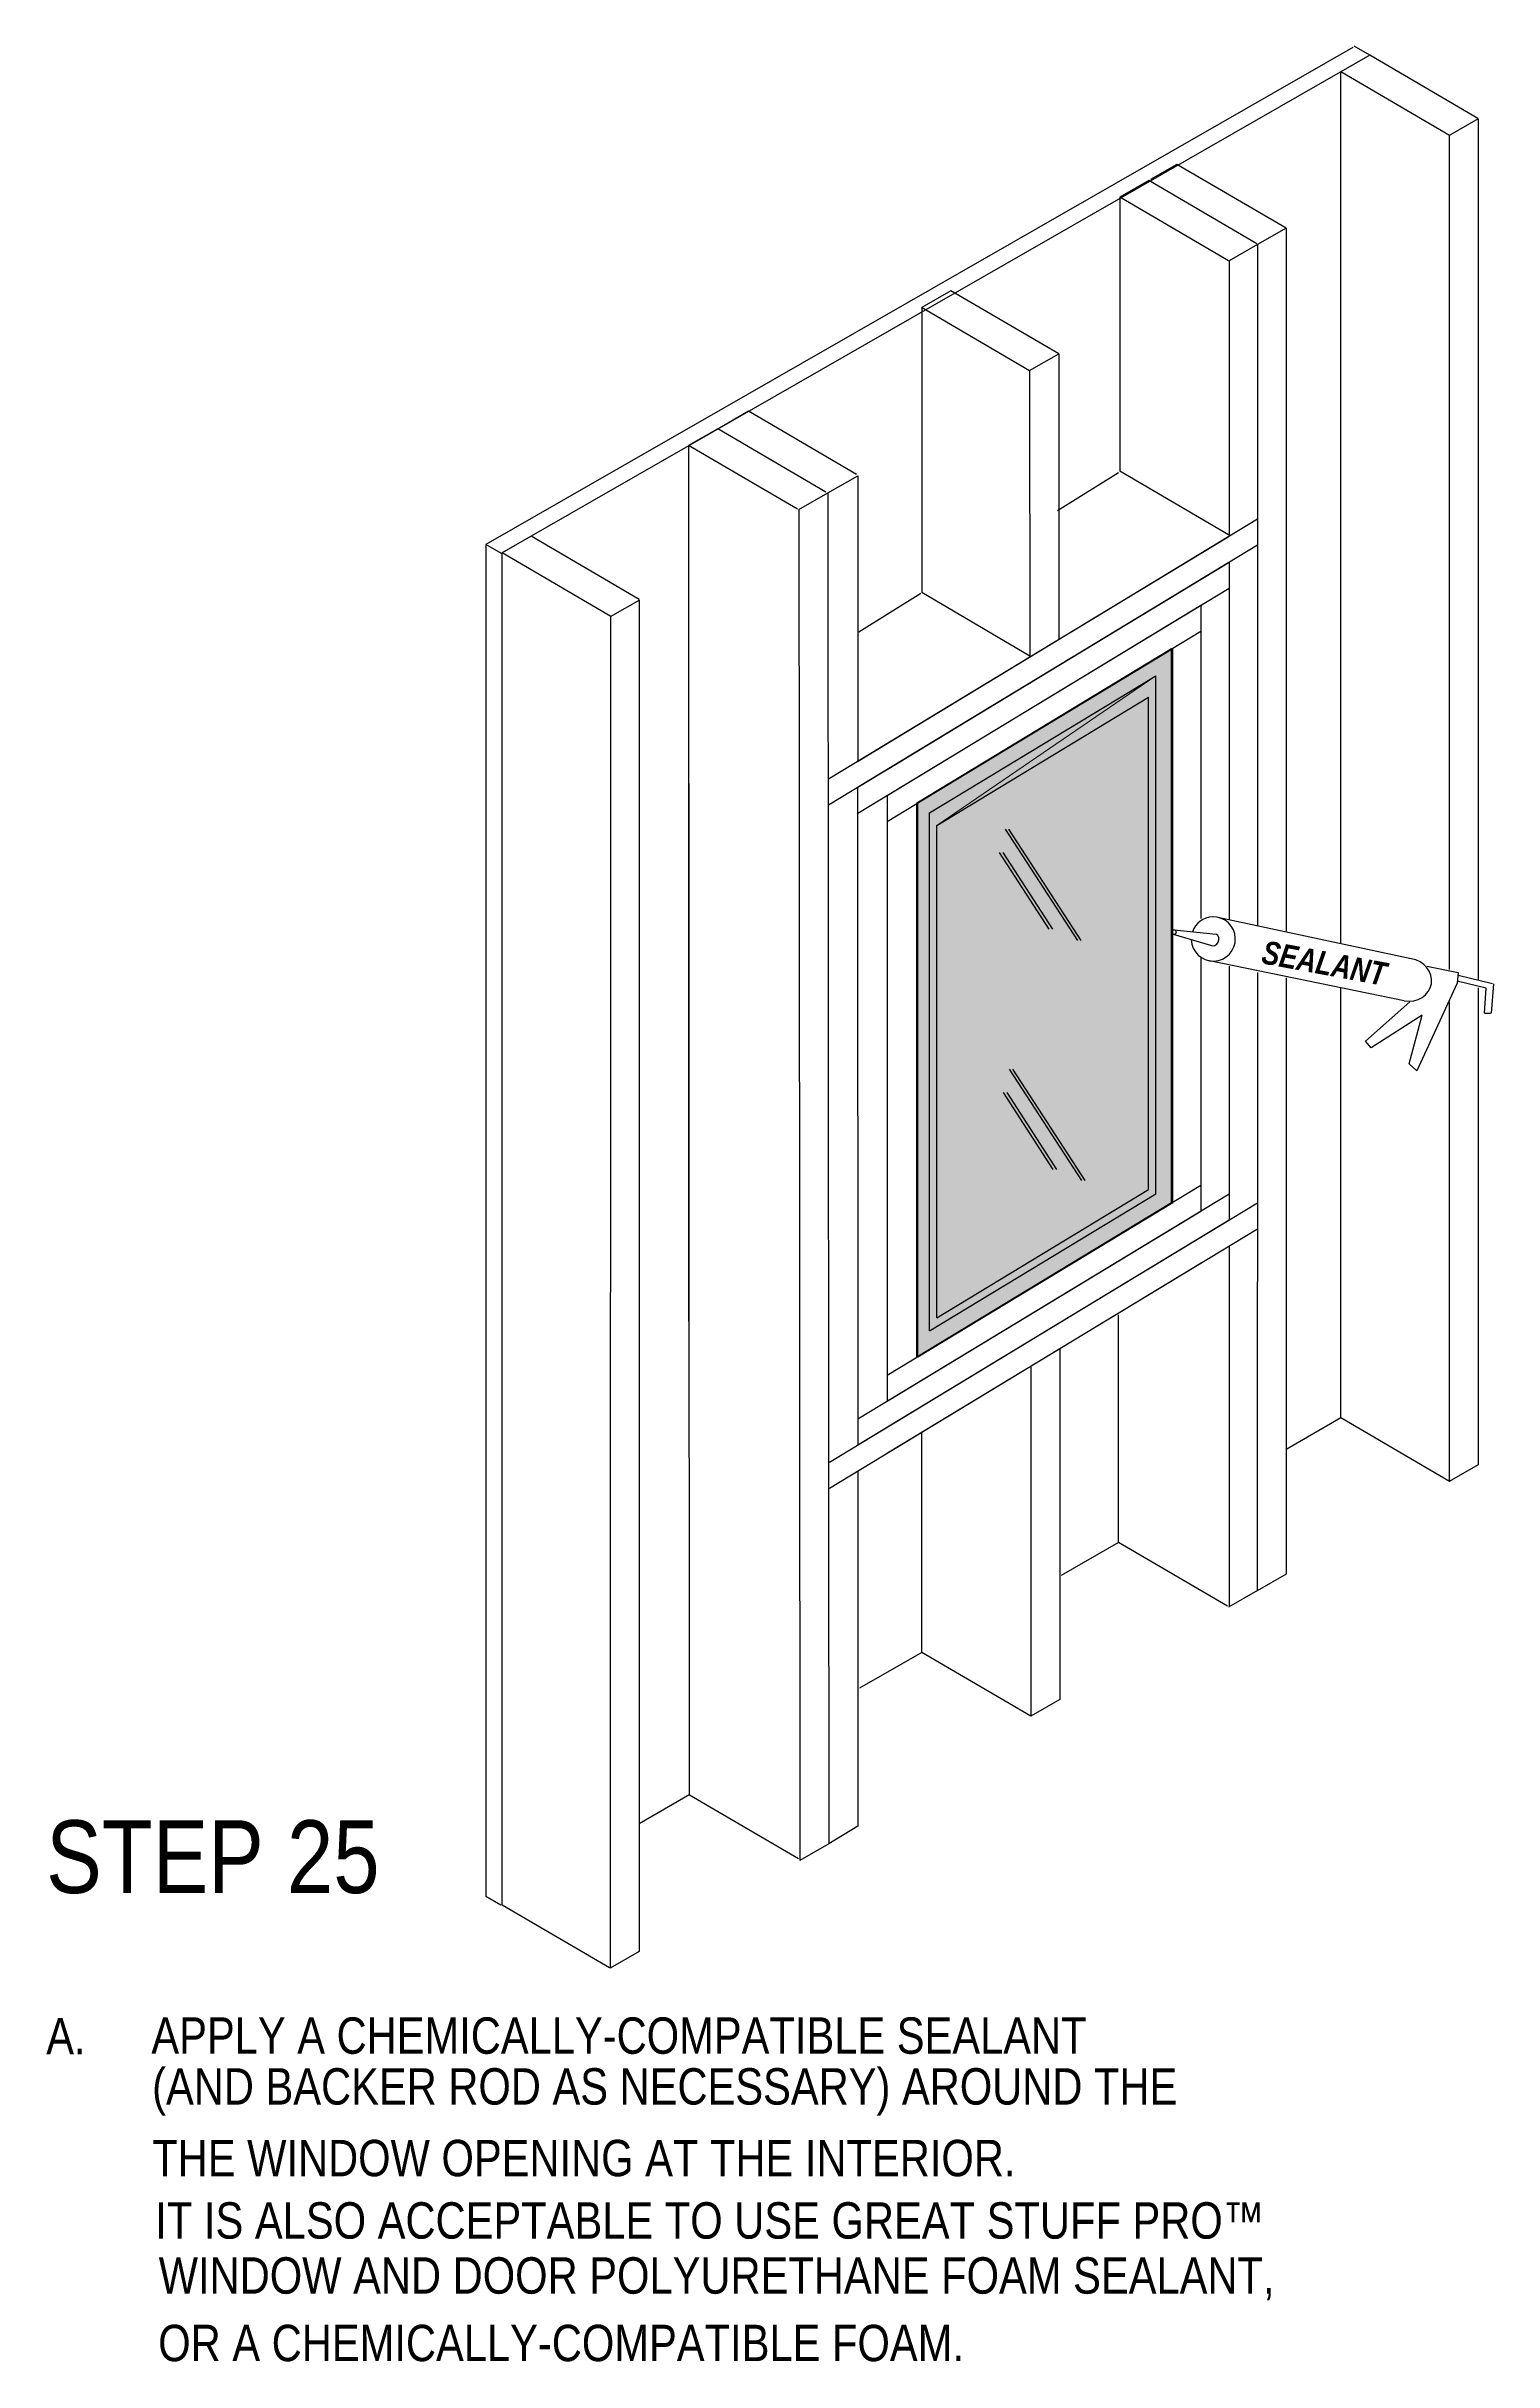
# Model space of a CAD drawing. Extents: x -1392 to 5791, y -3809 to 1722.
# Drawn here: x 4079 to 4527, y -2329 to -1613 of the extents above; entities that cross this region are included whole.
import ezdxf

# ---------------------------------------------------------------- set-up
doc = ezdxf.new("R2010")
doc.units = 0
doc.header["$MEASUREMENT"] = 0
for name, color, linetype, lineweight in [('.ATI-TEXT', 7, 'Continuous', 0), ('G-ANNO-TTLB', 7, 'Continuous', 0), ('T', 7, 'Continuous', 0), ('TYVEK', 7, 'Continuous', 0), ('X-REF - TRACED', 7, 'Continuous', 0)]:
    doc.layers.add(name, color=color, linetype=linetype, lineweight=lineweight)

# ---------------------------------------------------------------- blocks, each defined once
blk = doc.blocks.new('Block_83')
at = {"layer": '.ATI-TEXT', "char_height": 0.2, "attachment_point": 7}
for s, insert in [('\\C18;\\c0;\\FArial Narrow|b0|i0|c1;\\H11.249999;\\W1.000000;A.', (4079.25, -2234.07)), ('\\C18;\\c0;\\FArial Narrow|b0|i0|c1;\\H11.249999;\\W1.000000;APPLY A CHEMICALLY-COMPATIBLE SEALANT', (4111.77, -2234.07)), ('\\C18;\\c0;\\FArial Narrow|b0|i0|c1;\\H11.249999;\\W1.000000;(AND BACKER ROD AS NECESSARY) AROUND THE ', (4112.01, -2253.02)), ('\\C18;\\c0;\\FArial Narrow|b0|i0|c1;\\H11.249999;\\W1.000000;THE WINDOW OPENING AT THE INTERIOR.', (4112.04, -2271.97)), ('\\C18;\\c0;\\FArial Narrow|b0|i0|c1;\\H11.253398;\\W1.000000;IT IS ALSO ACCEPTABLE TO USE GREAT STUFF PRO™', (4112.99, -2291.28)), ('\\C18;\\c0;\\FArial Narrow|b0|i0|c1;\\H11.253398;\\W1.000000;WINDOW AND DOOR POLYURETHANE FOAM SEALANT, ', (4114.04, -2310.24)), ('\\C18;\\c0;\\FArial Narrow|b0|i0|c1;\\H11.253398;\\W1.000000;OR A CHEMICALLY-COMPATIBLE FOAM.', (4113.89, -2329.19))]:
    blk.add_mtext(s, dxfattribs=dict(at, insert=insert))
blk = doc.blocks.new('Block_628')
at = {"layer": 'TYVEK', "color": 33, "lineweight": 25, "true_color": 0xcc9966}
for p, q in [((4513.33, -1640.4), (4479.69, -1620.71)), ((4513.35, -2056.87), (4479.71, -2037.17))]:
    blk.add_line(p, q, dxfattribs=at)
blk = doc.blocks.new('Block_629')
at = {"layer": 'TYVEK', "color": 33, "lineweight": 25, "true_color": 0xcc9966}
for points in [[(4428.36, -2085.95)], [(4445.16, -2095.66)]]:
    blk.add_lwpolyline(points, dxfattribs=at)
blk = doc.blocks.new('Block_630')
at = {"layer": 'TYVEK', "color": 33, "lineweight": 25, "true_color": 0xcc9966}
for points in [[(4428.36, -1994.42)], [(4428.36, -2085.95)]]:
    blk.add_lwpolyline(points, dxfattribs=at)
blk = doc.blocks.new('Block_631')
at = {"layer": 'TYVEK', "color": 33, "lineweight": 25, "true_color": 0xcc9966}
blk.add_line((4253.83, -1789.18), (4262.83, -1784.02), dxfattribs=at)
blk.add_lwpolyline([(4246.03, -1774.3)], dxfattribs=at)
blk = doc.blocks.new('Block_632')
at = {"layer": 'TYVEK', "color": 33, "lineweight": 25, "true_color": 0xcc9966}
for points in [[(4313.68, -1735.79)], [(4330.27, -1745.63)]]:
    blk.add_lwpolyline(points, dxfattribs=at)
blk = doc.blocks.new('Block_633')
at = {"layer": 'TYVEK', "color": 33, "lineweight": 25, "true_color": 0xcc9966}
for p, q in [((4392.04, -1756.44), (4410.92, -1744.65)), ((4330.56, -1793.96), (4349.83, -1781.93))]:
    blk.add_line(p, q, dxfattribs=at)
blk = doc.blocks.new('Block_634')
at = {"layer": 'TYVEK', "color": 33, "lineweight": 25, "true_color": 0xcc9966}
blk.add_line((4321.06, -1750.92), (4330.27, -1745.63), dxfattribs=at)
for points in [[(4313.69, -1735.78)], [(4304.47, -1741.08)]]:
    blk.add_lwpolyline(points, dxfattribs=at)
blk = doc.blocks.new('Block_635')
at = {"layer": 'TYVEK', "color": 33, "lineweight": 25, "true_color": 0xcc9966}
for points in [[(4304.26, -1741.2)], [(4321.06, -1750.92)]]:
    blk.add_lwpolyline(points, dxfattribs=at)
blk = doc.blocks.new('Block_636')
at = {"layer": 'TYVEK', "color": 2, "lineweight": 25, "true_color": 0xffff00}
for points in [[(4279.79, -2171.44)], [(4262.64, -2181.27)]]:
    blk.add_lwpolyline(points, dxfattribs=at)
blk = doc.blocks.new('Block_637')
at = {"layer": 'TYVEK', "color": 3, "lineweight": 25, "true_color": 0x00ff00}
for points in [[(4422.45, -1890.75)], [(4352.49, -1933.14)]]:
    blk.add_lwpolyline(points, dxfattribs=at)
blk = doc.blocks.new('Block_638')
at = {"layer": 'TYVEK', "color": 3, "lineweight": 25, "true_color": 0x00ff00}
for p, q in [((4420.2, -1966.54), (4420.2, -1814.14)), ((4354.74, -2006.21), (4354.74, -1853.82))]:
    blk.add_line(p, q, dxfattribs=at)
blk = doc.blocks.new('Block_639')
at = {"layer": 'TYVEK', "color": 33, "lineweight": 25, "true_color": 0xcc9966}
blk.add_line((4312.06, -1756.08), (4321.06, -1750.92), dxfattribs=at)
blk.add_lwpolyline([(4304.26, -1741.2)], dxfattribs=at)
blk = doc.blocks.new('Block_640')
at = {"layer": 'TYVEK', "color": 33, "lineweight": 25, "true_color": 0xcc9966}
for points in [[(4368.48, -2030.42)], [(4368.48, -2120.59)]]:
    blk.add_lwpolyline(points, dxfattribs=at)
blk = doc.blocks.new('Block_641')
at = {"layer": 'TYVEK', "color": 33, "lineweight": 25, "true_color": 0xcc9966}
for points in [[(4368.48, -2120.59)], [(4383.86, -2129.49)]]:
    blk.add_lwpolyline(points, dxfattribs=at)
blk = doc.blocks.new('Block_642')
at = {"layer": 'TYVEK', "color": 33, "lineweight": 25, "true_color": 0xcc9966}
for points in [[(4496.43, -2047.17)], [(4513.23, -2056.89)]]:
    blk.add_lwpolyline(points, dxfattribs=at)
blk = doc.blocks.new('Block_643')
at = {"layer": 'TYVEK', "color": 33, "lineweight": 25, "true_color": 0xcc9966}
for points in [[(4496.43, -2047.17)], [(4513.23, -2056.89)]]:
    blk.add_lwpolyline(points, dxfattribs=at)
blk = doc.blocks.new('Block_644')
at = {"layer": 'TYVEK', "color": 33, "lineweight": 25, "true_color": 0xcc9966}
for points in [[(4496.43, -1928.67)], [(4496.43, -2047.17)]]:
    blk.add_lwpolyline(points, dxfattribs=at)
blk = doc.blocks.new('Block_645')
at = {"layer": 'TYVEK', "color": 33, "lineweight": 25, "true_color": 0xcc9966}
for p, q in [((4253.9, -1789.19), (4220.26, -1769.5)), ((4253.47, -2207.35), (4220.28, -2187.93))]:
    blk.add_line(p, q, dxfattribs=at)
blk = doc.blocks.new('Block_646')
at = {"layer": 'TYVEK', "color": 33, "lineweight": 25, "true_color": 0xcc9966}
for p, q in [((4311.61, -1756.01), (4277.97, -1736.32)), ((4444.6, -2095.4), (4410.97, -2075.71)), ((4383.78, -2129.49), (4350.14, -2109.8)), ((4311.91, -2173.62), (4278.27, -2153.92))]:
    blk.add_line(p, q, dxfattribs=at)

msp = doc.modelspace()

# ---------------------------------------------------------------- hatches: boundary and pattern name
at = {"layer": 'G-ANNO-TTLB', "true_color": 0xff00ff, "transparency": 33554687}
h = msp.add_hatch(color=6, dxfattribs=at)
edge = h.paths.add_edge_path()
edge.add_spline(control_points=[(5472, -3692.6), (5472, -3692.6), (2542.48, -3692.6), (2542.48, -3692.6), (2542.48, -3692.6), (2542.48, -1235.6), (2542.48, -1235.6), (2542.48, -1235.6), (5472, -1235.6), (5472, -1235.6), (5472, -1235.6), (5472, -3692.6), (5472, -3692.6)], knot_values=[0, 0, 0, 0, 1, 1, 1, 2, 2, 2, 3, 3, 3, 4, 4, 4, 4], degree=3, periodic=0)
edge = h.paths.add_edge_path()
edge.add_spline(control_points=[(2551.48, -1244.6), (2551.48, -1244.6), (2551.48, -3683.6), (2551.48, -3683.6), (2551.48, -3683.6), (5463, -3683.6), (5463, -3683.6), (5463, -3683.6), (5463, -1244.6), (5463, -1244.6), (5463, -1244.6), (2551.48, -1244.6), (2551.48, -1244.6)], knot_values=[0, 0, 0, 0, 1, 1, 1, 2, 2, 2, 3, 3, 3, 4, 4, 4, 4], degree=3, periodic=0)
edge.add_line((2551.48, -1244.6), (2551.48, -1244.6))
at = {"layer": 'TYVEK', "true_color": 0x848484, "transparency": 33554457}
for points in [[(4427.73, -1799.23), (4348.9, -1847), (4348.9, -2018.39), (4427.73, -1970.62), (4427.73, -1799.23)], [(4418.11, -1967.81), (4354.74, -2006.21), (4354.74, -1853.82), (4422.45, -1807.52), (4422.45, -1967.81)]]:
    msp.add_hatch(color=252, dxfattribs=at).paths.add_polyline_path(points)

# ---------------------------------------------------------------- linework, layer by layer
at = {"layer": 'G-ANNO-TTLB'}
for points in [[(5472, -3692.6), (5472, -3692.6), (2542.48, -3692.6), (2542.48, -3692.6), (2542.48, -3692.6), (2542.48, -1235.6), (2542.48, -1235.6), (2542.48, -1235.6), (5472, -1235.6), (5472, -1235.6), (5472, -1235.6), (5472, -3692.6), (5472, -3692.6)], [(2551.48, -1244.6), (2551.48, -1244.6), (2551.48, -3683.6), (2551.48, -3683.6), (2551.48, -3683.6), (5463, -3683.6), (5463, -3683.6), (5463, -3683.6), (5463, -1244.6), (5463, -1244.6), (5463, -1244.6), (2551.48, -1244.6), (2551.48, -1244.6)]]:
    msp.add_open_spline(points, degree=3, knots=[0, 0, 0, 0, 1, 1, 1, 2, 2, 2, 3, 3, 3, 4, 4, 4, 4], dxfattribs=at)
at = {"layer": 'T', "color": 252, "lineweight": 25, "true_color": 0x848484}
for p, q in [((4375.89, -1854.97), (4398.26, -1889.42)), ((4389.5, -1885.97), (4374.11, -1862.21)), ((4377.13, -1929.27), (4399.5, -1963.72)), ((4390.74, -1960.27), (4375.35, -1936.5))]:
    msp.add_line(p, q, dxfattribs=at)
at = {"layer": 'TYVEK', "color": 18, "lineweight": 25, "true_color": 0x000000}
for p, q in [((4483.46, -1613.16), (4215.23, -1766.91)), ((4215.23, -1766.91), (4215.23, -2185.29))]:
    msp.add_line(p, q, dxfattribs=at)
at = {"layer": 'TYVEK', "color": 2, "lineweight": 25, "true_color": 0xffff00}
for p, q in [((4488.66, -1615.55), (4220.04, -1769.61)), ((4488.66, -1615.55), (4483.86, -1612.77)), ((4220.04, -1769.69), (4215.23, -1766.91)), ((4479.71, -2037.17), (4463.03, -2046.86)), ((4410.97, -2075.71), (4393.18, -2085.89)), ((4350.14, -2109.8), (4330.82, -2120.76)), ((4278.37, -2153.73), (4262.65, -2162.74)), ((4219.86, -2187.97), (4215.23, -2185.29))]:
    msp.add_line(p, q, dxfattribs=at)
at = {"layer": 'TYVEK', "color": 33, "lineweight": 25, "true_color": 0xcc9966}
for p, q in [((4488.67, -1615.53), (4479.69, -1620.71)), ((4522.07, -1635.1), (4488.66, -1615.53)), ((4522.07, -1635.1), (4488.67, -1615.53)), ((4479.71, -1890.22), (4479.71, -1620.84)), ((4513.23, -1640.38), (4513.23, -1898.38)), ((4522.23, -1635.21), (4513.42, -1640.27)), ((4522.23, -1635.21), (4513.42, -1640.27)), ((4522.23, -1635.22), (4522.23, -1901.6)), ((4420.27, -1654.28), (4411.3, -1659.46)), ((4453.68, -1673.85), (4420.27, -1654.28)), ((4428.96, -1649.33), (4420.85, -1654.02)), ((4462.79, -1669.05), (4428.96, -1649.33)), ((4444.93, -1679.15), (4411.3, -1659.46)), ((4411.3, -1659.46), (4411.3, -1744.21)), ((4462.79, -1669.05), (4453.98, -1674.1)), ((4462.79, -1669.05), (4462.76, -1886.53)), ((4453.98, -1674.1), (4445.16, -1679.15)), ((4453.98, -1674.1), (4453.92, -1884.91)), ((4445.16, -1679.15), (4445.16, -1764.32)), ((4359.02, -1688.4), (4350.05, -1693.58)), ((4392.43, -1707.96), (4359.02, -1688.4)), ((4383.37, -1713.14), (4349.96, -1693.57)), ((4350.05, -1693.58), (4350.05, -1781.82)), ((4383.43, -1713.12), (4392.43, -1707.96)), ((4392.43, -1707.96), (4392.43, -1796.28)), ((4383.43, -1713.12), (4383.51, -1801.68)), ((4296.5, -1725.69), (4287.53, -1730.88)), ((4329.91, -1745.26), (4296.5, -1725.69)), ((4286.95, -1731.14), (4277.97, -1736.32)), ((4320.36, -1750.71), (4286.95, -1731.14)), ((4320.36, -1750.71), (4286.95, -1731.14)), ((4277.99, -2007.33), (4277.99, -1736.45)), ((4278.27, -2153.92), (4277.99, -1736.45)), ((4330.27, -1745.63), (4330.27, -1833.95)), ((4444.97, -1763.9), (4411.33, -1744.21)), ((4321.06, -1750.92), (4321.21, -2059.07)), ((4312.06, -1756.08), (4312.15, -1852.97)), ((4339.33, -1828.46), (4453.98, -1758.98)), ((4229.24, -1764.32), (4220.26, -1769.5)), ((4262.64, -1783.89), (4229.23, -1764.32)), ((4262.64, -1783.89), (4229.24, -1764.32)), ((4329.91, -1834.17), (4444.82, -1764.53)), ((4330.16, -1834.02), (4445.07, -1764.38)), ((4339.33, -1836.5), (4453.98, -1767.02)), ((4220.28, -2040.51), (4220.28, -1769.63)), ((4220.28, -2187.93), (4220.28, -1769.63)), ((4321.2, -1839.45), (4436.11, -1769.81)), ((4329.92, -1842.2), (4444.82, -1772.57)), ((4330.17, -1842.05), (4445.07, -1772.42)), ((4330.26, -1841.99), (4445.17, -1772.35)), ((4445.15, -1772.37), (4445.12, -1883.03)), ((4321.21, -1847.48), (4436.11, -1777.85)), ((4330.27, -1850.03), (4445.17, -1780.39)), ((4383.47, -1801.51), (4350.05, -1781.82)), ((4253.83, -1789.18), (4253.65, -2207.46)), ((4262.64, -1784.13), (4262.64, -2202.24)), ((4339.33, -1844.54), (4436.36, -1785.74)), ((4436.36, -1785.74), (4436.36, -1882.67)), ((4339.33, -1852.58), (4436.36, -1793.78)), ((4348.53, -1847), (4427.36, -1799.23)), ((4427.36, -1799.23), (4427.36, -1970.62)), ((4383.52, -1809.72), (4383.52, -1810.02)), ((4330.17, -1842.05), (4330.27, -2045.54)), ((4339.33, -1844.54), (4339.33, -2032.01)), ((4348.53, -1847), (4348.53, -2018.39)), ((4312.15, -1852.97), (4312.31, -2174.13)), ((4436.36, -1894.89), (4436.36, -1973.2)), ((4445.17, -1897.4), (4445.17, -1975.9)), ((4453.92, -1899.36), (4453.87, -2090.67)), ((4462.79, -1900.99), (4462.79, -2085.56)), ((4479.71, -2037.16), (4479.71, -1904.1)), ((4522.23, -1904.1), (4522.23, -2051.73)), ((4513.23, -1908.4), (4513.23, -2056.89)), ((4330.26, -2037.5), (4445.17, -1967.86)), ((4339.33, -2023.97), (4436.36, -1965.16)), ((4330.27, -2045.54), (4445.17, -1975.9)), ((4339.33, -2032.01), (4436.36, -1973.2)), ((4339.46, -2039.97), (4453.9, -1970.61)), ((4348.53, -2018.39), (4427.36, -1970.62)), ((4321.56, -2050.82), (4436.47, -1981.18)), ((4339.47, -2048), (4453.9, -1978.65)), ((4445.16, -1983.95), (4445.16, -2095.66)), ((4321.56, -2058.86), (4436.47, -1989.22)), ((4410.56, -1988.84), (4410.56, -1988.72)), ((4410.97, -2075.71), (4410.97, -2005.29)), ((4392.78, -2015.69), (4392.78, -2124.32)), ((4383.78, -2021.15), (4383.86, -2129.49)), ((4350.14, -2109.8), (4350.14, -2041.69)), ((4330.27, -2053.58), (4330.27, -2163.48)), ((4522.23, -2051.73), (4513.23, -2056.89)), ((4321.21, -2059.07), (4321.31, -2168.91)), ((4453.98, -2090.61), (4444.98, -2095.77)), ((4462.79, -2085.56), (4453.79, -2090.72)), ((4392.78, -2124.32), (4383.86, -2129.49)), ((4330.27, -2163.48), (4321.31, -2168.91)), ((4321.31, -2168.91), (4312.31, -2174.13)), ((4262.64, -2202.24), (4253.65, -2207.46))]:
    msp.add_line(p, q, dxfattribs=at)
at = {"layer": 'TYVEK', "color": 3, "lineweight": 25, "true_color": 0x00ff00}
for p, q in [((4352.49, -1849.92), (4422.45, -1807.52)), ((4422.45, -1967.81), (4422.45, -1807.52)), ((4354.74, -1853.82), (4420.2, -1814.14)), ((4352.49, -2010.21), (4352.49, -1849.92)), ((4352.49, -2010.21), (4422.45, -1967.81)), ((4354.74, -2006.21), (4420.2, -1966.54))]:
    msp.add_line(p, q, dxfattribs=at)
at = {"layer": 'TYVEK', "color": 252, "lineweight": 25, "true_color": 0x848484}
for p, q in [((4376.89, -1854.97), (4399.26, -1889.42)), ((4375.11, -1862.21), (4390.5, -1885.97)), ((4378.13, -1929.27), (4400.51, -1963.72)), ((4376.35, -1936.5), (4391.74, -1960.27))]:
    msp.add_line(p, q, dxfattribs=at)
at = {"layer": 'TYVEK', "color": 33, "lineweight": 25, "true_color": 0xcc9966}
for points in [[(4479.71, -1620.84)], [(4462.79, -1669.05)], [(4453.98, -1674.1)], [(4392.43, -1707.96)], [(4312.06, -1756.08)], [(4253.83, -1789.18)], [(4479.71, -2037.16)], [(4522.23, -2051.73)], [(4295.51, -2164.12)], [(4236.85, -2203.74)]]:
    msp.add_lwpolyline(points, dxfattribs=at)
at = {"layer": 'TYVEK', "color": 18, "lineweight": 60, "true_color": 0x000000}
msp.add_lwpolyline([(4348.53, -1847), (4427.36, -1799.23), (4427.36, -1970.62), (4348.53, -2018.39), (4348.53, -1847)], dxfattribs=at)
at = {"layer": 'TYVEK'}
for points in [[(4427.73, -1799.23), (4348.9, -1847), (4348.9, -2018.39), (4427.73, -1970.62), (4427.73, -1799.23)], [(4418.11, -1967.81), (4354.74, -2006.21), (4354.74, -1853.82), (4422.45, -1807.52), (4422.45, -1967.81)]]:
    msp.add_lwpolyline(points, dxfattribs=at)
at = {"layer": 'X-REF - TRACED', "color": 1, "lineweight": 25, "true_color": 0xff0000}
for p, q in [((4501.47, -1895.11), (4441.68, -1882.29)), ((4427.88, -1887.54), (4439.34, -1890.93)), ((4428.15, -1886.12), (4441.1, -1887.51)), ((4499.34, -1908.16), (4439.11, -1895.71)), ((4506.26, -1897.4), (4515.99, -1899.36)), ((4515.67, -1902.61), (4503.24, -1929.77)), ((4515.99, -1899.36), (4515.67, -1902.61)), ((4524.69, -1904.21), (4515.73, -1902.01)), ((4526.66, -1902.9), (4515.96, -1900.3)), ((4524.12, -1911.89), (4524.69, -1904.21)), ((4526.33, -1911.95), (4526.99, -1902.9)), ((4487.32, -1920.59), (4501.05, -1908.4)), ((4504.87, -1912.59), (4489.14, -1922.69)), ((4500.82, -1927.62), (4504.87, -1912.59)), ((4524.12, -1911.89), (4526, -1911.95)), ((4489.14, -1922.69), (4487.32, -1920.59)), ((4503.24, -1929.77), (4500.82, -1927.62))]:
    msp.add_line(p, q, dxfattribs=at)
msp.add_circle((4428.05, -1886.84), 0.721, dxfattribs=at)
for points, knots in [([(4433.42, -1889.18), (4433.53, -1892.95), (4436.68, -1895.91), (4440.46, -1895.8), (4444.23, -1895.68), (4447.19, -1892.53), (4447.07, -1888.76), (4446.96, -1884.99), (4443.81, -1882.02), (4440.04, -1882.14), (4437.2, -1882.23), (4434.72, -1884.05), (4433.79, -1886.73)], [0, 0, 0, 0, 1, 1, 1, 2, 2, 2, 3, 3, 3, 4, 4, 4, 4]), ([(4439.34, -1890.93), (4440.19, -1891.37), (4441.28, -1890.96), (4441.76, -1890.01), (4442.24, -1889.07), (4441.95, -1887.95), (4441.1, -1887.51)], [0, 0, 0, 0, 1, 1, 1, 2, 2, 2, 2]), ([(4499.34, -1908.16), (4503.39, -1908.82), (4507.15, -1906.43), (4507.74, -1902.83), (4508.32, -1899.23), (4505.52, -1895.77), (4501.47, -1895.11)], [0, 0, 0, 0, 1, 1, 1, 2, 2, 2, 2])]:
    msp.add_open_spline(points, degree=3, knots=knots, dxfattribs=at)

# ---------------------------------------------------------------- block references
at = {"layer": '.ATI-TEXT'}
msp.add_blockref('Block_83', (0, 0), dxfattribs=at)
at = {"layer": 'TYVEK'}
for name in ['Block_628', 'Block_646', 'Block_634', 'Block_632', 'Block_635', 'Block_639', 'Block_633', 'Block_645', 'Block_631', 'Block_638', 'Block_637', 'Block_644', 'Block_630', 'Block_640', 'Block_642', 'Block_643', 'Block_629', 'Block_641', 'Block_636']:
    msp.add_blockref(name, (0, 0), dxfattribs=at)

# ---------------------------------------------------------------- texts
at = {"layer": '.ATI-TEXT', "insert": (4079.24, -2184.51), "char_height": 0.2, "attachment_point": 7}
msp.add_mtext('\\C18;\\c0;\\FArial Narrow|b0|i0|c1;\\H22.499999;\\W1.000000;STEP 25', dxfattribs=at)
at = {"layer": 'TYVEK', "insert": (4454.83, -1896.55), "char_height": 0.2, "attachment_point": 7, "rotation": 349.53352}
msp.add_mtext('\\C252;\\c8684676;\\FArial Narrow Bold Italic|b1|i1|c1;\\H7.215496;\\W0.994519;SEALANT', dxfattribs=at)

doc.saveas('drawing.dxf')
